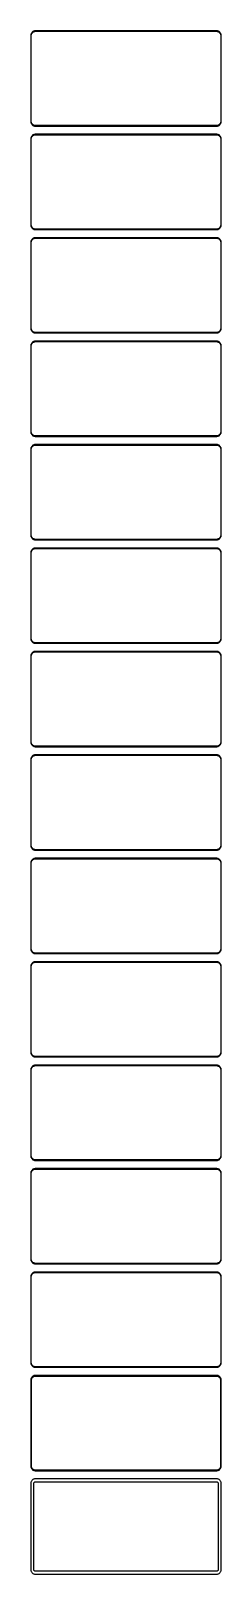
# Model space of a CAD drawing. Header units: metres. Extents: x -105 to 105, y 1658 to 3358.
import ezdxf

# ---------------------------------------------------------------- set-up
doc = ezdxf.new("R2010")
doc.units = ezdxf.units.M

msp = doc.modelspace()

# ---------------------------------------------------------------- linework, layer by layer
for p, q in [((-104.961, 3354.13), (-105, 3353.5)), ((-105, 3353.5), (-105, 3258.5)), ((-104.843, 3354.74), (-104.961, 3354.13)), ((-104.649, 3355.34), (-104.843, 3354.74)), ((-104.382, 3355.91), (-104.649, 3355.34)), ((-104.5, 3353.25), (-104.463, 3353.85)), ((-104.5, 3258.75), (-104.5, 3353.25)), ((-104.463, 3353.85), (-104.351, 3354.43)), ((-104.045, 3356.44), (-104.382, 3355.91)), ((-104.351, 3354.43), (-104.166, 3355)), ((-104.166, 3355), (-103.912, 3355.54)), ((-103.645, 3356.92), (-104.045, 3356.44)), ((-103.912, 3355.54), (-103.593, 3356.04)), ((-103.187, 3357.35), (-103.645, 3356.92)), ((-103.593, 3356.04), (-103.213, 3356.5)), ((-103.213, 3356.5), (-102.778, 3356.91)), ((-102.679, 3357.72), (-103.187, 3357.35)), ((-102.778, 3356.91), (-102.295, 3357.26)), ((-102.129, 3358.02), (-102.679, 3357.72)), ((-102.295, 3357.26), (-101.772, 3357.55)), ((-101.545, 3358.26), (-102.129, 3358.02)), ((-101.772, 3357.55), (-101.218, 3357.77)), ((-100.937, 3358.41), (-101.545, 3358.26)), ((-101.218, 3357.77), (-100.64, 3357.92)), ((-100.314, 3358.49), (-100.937, 3358.41)), ((-100.64, 3357.92), (-100.048, 3357.99)), ((100.314, 3358.49), (-100.314, 3358.49)), ((-100.048, 3357.99), (100.048, 3357.99)), ((100.048, 3357.99), (100.64, 3357.92)), ((100.937, 3358.41), (100.314, 3358.49)), ((100.64, 3357.92), (101.218, 3357.77)), ((101.545, 3358.26), (100.937, 3358.41)), ((101.218, 3357.77), (101.772, 3357.55)), ((102.129, 3358.02), (101.545, 3358.26)), ((101.772, 3357.55), (102.295, 3357.26)), ((102.679, 3357.72), (102.129, 3358.02)), ((102.295, 3357.26), (102.778, 3356.91)), ((103.187, 3357.35), (102.679, 3357.72)), ((102.778, 3356.91), (103.213, 3356.5)), ((103.645, 3356.92), (103.187, 3357.35)), ((103.213, 3356.5), (103.593, 3356.04)), ((103.593, 3356.04), (103.912, 3355.54)), ((104.045, 3356.44), (103.645, 3356.92)), ((103.912, 3355.54), (104.166, 3355)), ((104.382, 3355.91), (104.045, 3356.44)), ((104.166, 3355), (104.351, 3354.43)), ((104.351, 3354.43), (104.463, 3353.85)), ((104.649, 3355.34), (104.382, 3355.91)), ((104.463, 3353.85), (104.5, 3353.25)), ((104.5, 3353.25), (104.5, 3258.75)), ((104.843, 3354.74), (104.649, 3355.34)), ((104.961, 3354.13), (104.843, 3354.74)), ((105, 3353.5), (104.961, 3354.13)), ((105, 3258.5), (105, 3353.5)), ((-105, 3258.5), (-104.961, 3257.87)), ((-104.961, 3257.87), (-104.843, 3257.26)), ((-104.843, 3257.26), (-104.649, 3256.66)), ((-104.649, 3256.66), (-104.382, 3256.09)), ((-104.463, 3258.15), (-104.5, 3258.75)), ((-104.351, 3257.57), (-104.463, 3258.15)), ((-104.382, 3256.09), (-104.045, 3255.56)), ((-104.166, 3257), (-104.351, 3257.57)), ((-103.912, 3256.46), (-104.166, 3257)), ((-104.045, 3255.56), (-103.645, 3255.08)), ((-103.593, 3255.96), (-103.912, 3256.46)), ((-103.645, 3255.08), (-103.187, 3254.65)), ((-103.213, 3255.5), (-103.593, 3255.96)), ((-102.778, 3255.09), (-103.213, 3255.5)), ((-103.187, 3254.65), (-102.679, 3254.28)), ((-102.295, 3254.74), (-102.778, 3255.09)), ((-102.679, 3254.28), (-102.129, 3253.98)), ((-101.772, 3254.45), (-102.295, 3254.74)), ((-102.129, 3253.98), (-101.545, 3253.74)), ((-101.218, 3254.23), (-101.772, 3254.45)), ((-101.545, 3253.74), (-100.937, 3253.59)), ((-100.64, 3254.08), (-101.218, 3254.23)), ((-100.937, 3253.59), (-100.314, 3253.51)), ((-100.048, 3254.01), (-100.64, 3254.08)), ((-100.314, 3253.51), (100.314, 3253.51)), ((100.048, 3254.01), (-100.048, 3254.01)), ((100.64, 3254.08), (100.048, 3254.01)), ((100.314, 3253.51), (100.937, 3253.59)), ((101.218, 3254.23), (100.64, 3254.08)), ((100.937, 3253.59), (101.545, 3253.74)), ((101.772, 3254.45), (101.218, 3254.23)), ((101.545, 3253.74), (102.129, 3253.98)), ((102.295, 3254.74), (101.772, 3254.45)), ((102.129, 3253.98), (102.679, 3254.28)), ((102.778, 3255.09), (102.295, 3254.74)), ((102.679, 3254.28), (103.187, 3254.65)), ((103.213, 3255.5), (102.778, 3255.09)), ((103.187, 3254.65), (103.645, 3255.08)), ((103.593, 3255.96), (103.213, 3255.5)), ((103.912, 3256.46), (103.593, 3255.96)), ((103.645, 3255.08), (104.045, 3255.56)), ((104.166, 3257), (103.912, 3256.46)), ((104.045, 3255.56), (104.382, 3256.09)), ((104.351, 3257.57), (104.166, 3257)), ((104.463, 3258.15), (104.351, 3257.57)), ((104.382, 3256.09), (104.649, 3256.66)), ((104.5, 3258.75), (104.463, 3258.15)), ((104.649, 3256.66), (104.843, 3257.26)), ((104.843, 3257.26), (104.961, 3257.87)), ((104.961, 3257.87), (105, 3258.5)), ((-104.961, 3240.13), (-105, 3239.5)), ((-105, 3239.5), (-105, 3144.5)), ((-104.843, 3240.74), (-104.961, 3240.13)), ((-104.649, 3241.34), (-104.843, 3240.74)), ((-104.382, 3241.91), (-104.649, 3241.34)), ((-104.5, 3239.25), (-104.463, 3239.85)), ((-104.5, 3144.75), (-104.5, 3239.25)), ((-104.463, 3239.85), (-104.351, 3240.43)), ((-104.045, 3242.44), (-104.382, 3241.91)), ((-104.351, 3240.43), (-104.166, 3241)), ((-104.166, 3241), (-103.912, 3241.54)), ((-103.645, 3242.92), (-104.045, 3242.44)), ((-103.912, 3241.54), (-103.593, 3242.04)), ((-103.187, 3243.35), (-103.645, 3242.92)), ((-103.593, 3242.04), (-103.213, 3242.5)), ((-103.213, 3242.5), (-102.778, 3242.91)), ((-102.679, 3243.72), (-103.187, 3243.35)), ((-102.778, 3242.91), (-102.295, 3243.26)), ((-102.129, 3244.02), (-102.679, 3243.72)), ((-102.295, 3243.26), (-101.772, 3243.55)), ((-101.545, 3244.26), (-102.129, 3244.02)), ((-101.772, 3243.55), (-101.218, 3243.77)), ((-100.937, 3244.41), (-101.545, 3244.26)), ((-101.218, 3243.77), (-100.64, 3243.92)), ((-100.314, 3244.49), (-100.937, 3244.41)), ((-100.64, 3243.92), (-100.048, 3243.99)), ((100.314, 3244.49), (-100.314, 3244.49)), ((-100.048, 3243.99), (100.048, 3243.99)), ((100.048, 3243.99), (100.64, 3243.92)), ((100.937, 3244.41), (100.314, 3244.49)), ((100.64, 3243.92), (101.218, 3243.77)), ((101.545, 3244.26), (100.937, 3244.41)), ((101.218, 3243.77), (101.772, 3243.55)), ((102.129, 3244.02), (101.545, 3244.26)), ((101.772, 3243.55), (102.295, 3243.26)), ((102.679, 3243.72), (102.129, 3244.02)), ((102.295, 3243.26), (102.778, 3242.91)), ((103.187, 3243.35), (102.679, 3243.72)), ((102.778, 3242.91), (103.213, 3242.5)), ((103.645, 3242.92), (103.187, 3243.35)), ((103.213, 3242.5), (103.593, 3242.04)), ((103.593, 3242.04), (103.912, 3241.54)), ((104.045, 3242.44), (103.645, 3242.92)), ((103.912, 3241.54), (104.166, 3241)), ((104.382, 3241.91), (104.045, 3242.44)), ((104.166, 3241), (104.351, 3240.43)), ((104.351, 3240.43), (104.463, 3239.85)), ((104.649, 3241.34), (104.382, 3241.91)), ((104.463, 3239.85), (104.5, 3239.25)), ((104.5, 3239.25), (104.5, 3144.75)), ((104.843, 3240.74), (104.649, 3241.34)), ((104.961, 3240.13), (104.843, 3240.74)), ((105, 3239.5), (104.961, 3240.13)), ((105, 3144.5), (105, 3239.5)), ((-105, 3144.5), (-104.961, 3143.87)), ((-104.961, 3143.87), (-104.843, 3143.26)), ((-104.843, 3143.26), (-104.649, 3142.66)), ((-104.649, 3142.66), (-104.382, 3142.09)), ((-104.463, 3144.15), (-104.5, 3144.75)), ((-104.351, 3143.57), (-104.463, 3144.15)), ((-104.382, 3142.09), (-104.045, 3141.56)), ((-104.166, 3143), (-104.351, 3143.57)), ((-103.912, 3142.46), (-104.166, 3143)), ((-104.045, 3141.56), (-103.645, 3141.08)), ((-103.593, 3141.96), (-103.912, 3142.46)), ((-103.645, 3141.08), (-103.187, 3140.65)), ((-103.213, 3141.5), (-103.593, 3141.96)), ((-102.778, 3141.09), (-103.213, 3141.5)), ((-103.187, 3140.65), (-102.679, 3140.28)), ((-102.295, 3140.74), (-102.778, 3141.09)), ((-102.679, 3140.28), (-102.129, 3139.98)), ((-102.129, 3130.02), (-102.679, 3129.72)), ((-101.772, 3140.45), (-102.295, 3140.74)), ((-102.129, 3139.98), (-101.545, 3139.74)), ((-101.545, 3130.26), (-102.129, 3130.02)), ((-101.218, 3140.23), (-101.772, 3140.45)), ((-101.545, 3139.74), (-100.937, 3139.59)), ((-100.937, 3130.41), (-101.545, 3130.26)), ((-100.64, 3140.08), (-101.218, 3140.23)), ((-101.218, 3129.77), (-100.64, 3129.92)), ((-100.937, 3139.59), (-100.314, 3139.51)), ((-100.314, 3130.49), (-100.937, 3130.41)), ((-100.048, 3140.01), (-100.64, 3140.08)), ((-100.64, 3129.92), (-100.048, 3129.99)), ((-100.314, 3139.51), (100.314, 3139.51)), ((100.314, 3130.49), (-100.314, 3130.49)), ((100.048, 3140.01), (-100.048, 3140.01)), ((-100.048, 3129.99), (100.048, 3129.99)), ((100.64, 3140.08), (100.048, 3140.01)), ((100.048, 3129.99), (100.64, 3129.92)), ((100.314, 3139.51), (100.937, 3139.59)), ((100.937, 3130.41), (100.314, 3130.49)), ((101.218, 3140.23), (100.64, 3140.08)), ((100.64, 3129.92), (101.218, 3129.77)), ((100.937, 3139.59), (101.545, 3139.74)), ((101.545, 3130.26), (100.937, 3130.41)), ((101.772, 3140.45), (101.218, 3140.23)), ((101.545, 3139.74), (102.129, 3139.98)), ((102.129, 3130.02), (101.545, 3130.26)), ((102.295, 3140.74), (101.772, 3140.45)), ((102.129, 3139.98), (102.679, 3140.28)), ((102.679, 3129.72), (102.129, 3130.02)), ((102.778, 3141.09), (102.295, 3140.74)), ((102.679, 3140.28), (103.187, 3140.65)), ((103.213, 3141.5), (102.778, 3141.09)), ((103.187, 3140.65), (103.645, 3141.08)), ((103.593, 3141.96), (103.213, 3141.5)), ((103.912, 3142.46), (103.593, 3141.96)), ((103.645, 3141.08), (104.045, 3141.56)), ((104.166, 3143), (103.912, 3142.46)), ((104.045, 3141.56), (104.382, 3142.09)), ((104.351, 3143.57), (104.166, 3143)), ((104.463, 3144.15), (104.351, 3143.57)), ((104.382, 3142.09), (104.649, 3142.66)), ((104.5, 3144.75), (104.463, 3144.15)), ((104.649, 3142.66), (104.843, 3143.26)), ((104.843, 3143.26), (104.961, 3143.87)), ((104.961, 3143.87), (105, 3144.5)), ((-104.961, 3126.13), (-105, 3125.5)), ((-105, 3125.5), (-105, 3030.5)), ((-104.843, 3126.74), (-104.961, 3126.13)), ((-104.649, 3127.34), (-104.843, 3126.74)), ((-104.382, 3127.91), (-104.649, 3127.34)), ((-104.5, 3125.25), (-104.463, 3125.85)), ((-104.5, 3030.75), (-104.5, 3125.25)), ((-104.463, 3125.85), (-104.351, 3126.43)), ((-104.045, 3128.44), (-104.382, 3127.91)), ((-104.351, 3126.43), (-104.166, 3127)), ((-104.166, 3127), (-103.912, 3127.54)), ((-103.645, 3128.92), (-104.045, 3128.44)), ((-103.912, 3127.54), (-103.593, 3128.04)), ((-103.187, 3129.35), (-103.645, 3128.92)), ((-103.593, 3128.04), (-103.213, 3128.5)), ((-103.213, 3128.5), (-102.778, 3128.91)), ((-102.679, 3129.72), (-103.187, 3129.35)), ((-102.778, 3128.91), (-102.295, 3129.26)), ((-102.295, 3129.26), (-101.772, 3129.55)), ((-101.772, 3129.55), (-101.218, 3129.77)), ((101.218, 3129.77), (101.772, 3129.55)), ((101.772, 3129.55), (102.295, 3129.26)), ((102.295, 3129.26), (102.778, 3128.91)), ((103.187, 3129.35), (102.679, 3129.72)), ((102.778, 3128.91), (103.213, 3128.5)), ((103.645, 3128.92), (103.187, 3129.35)), ((103.213, 3128.5), (103.593, 3128.04)), ((103.593, 3128.04), (103.912, 3127.54)), ((104.045, 3128.44), (103.645, 3128.92)), ((103.912, 3127.54), (104.166, 3127)), ((104.382, 3127.91), (104.045, 3128.44)), ((104.166, 3127), (104.351, 3126.43)), ((104.351, 3126.43), (104.463, 3125.85)), ((104.649, 3127.34), (104.382, 3127.91)), ((104.463, 3125.85), (104.5, 3125.25)), ((104.5, 3125.25), (104.5, 3030.75)), ((104.843, 3126.74), (104.649, 3127.34)), ((104.961, 3126.13), (104.843, 3126.74)), ((105, 3125.5), (104.961, 3126.13)), ((105, 3030.5), (105, 3125.5)), ((-105, 3030.5), (-104.961, 3029.87)), ((-104.961, 3029.87), (-104.843, 3029.26)), ((-104.843, 3029.26), (-104.649, 3028.66)), ((-104.649, 3028.66), (-104.382, 3028.09)), ((-104.463, 3030.15), (-104.5, 3030.75)), ((-104.351, 3029.57), (-104.463, 3030.15)), ((-104.382, 3028.09), (-104.045, 3027.56)), ((-104.166, 3029), (-104.351, 3029.57)), ((-103.912, 3028.46), (-104.166, 3029)), ((-103.593, 3027.96), (-103.912, 3028.46)), ((-103.213, 3027.5), (-103.593, 3027.96)), ((103.593, 3027.96), (103.213, 3027.5)), ((103.912, 3028.46), (103.593, 3027.96)), ((104.166, 3029), (103.912, 3028.46)), ((104.045, 3027.56), (104.382, 3028.09)), ((104.351, 3029.57), (104.166, 3029)), ((104.463, 3030.15), (104.351, 3029.57)), ((104.382, 3028.09), (104.649, 3028.66)), ((104.5, 3030.75), (104.463, 3030.15)), ((104.649, 3028.66), (104.843, 3029.26)), ((104.843, 3029.26), (104.961, 3029.87)), ((104.961, 3029.87), (105, 3030.5)), ((-104.961, 3012.13), (-105, 3011.5)), ((-105, 3011.5), (-105, 2916.5)), ((-104.843, 3012.74), (-104.961, 3012.13)), ((-104.649, 3013.34), (-104.843, 3012.74)), ((-104.382, 3013.91), (-104.649, 3013.34)), ((-104.5, 3011.25), (-104.463, 3011.85)), ((-104.5, 2916.75), (-104.5, 3011.25)), ((-104.463, 3011.85), (-104.351, 3012.43)), ((-104.045, 3014.44), (-104.382, 3013.91)), ((-104.351, 3012.43), (-104.166, 3013)), ((-104.166, 3013), (-103.912, 3013.54)), ((-104.045, 3027.56), (-103.645, 3027.08)), ((-103.645, 3014.92), (-104.045, 3014.44)), ((-103.912, 3013.54), (-103.593, 3014.04)), ((-103.645, 3027.08), (-103.187, 3026.65)), ((-103.187, 3015.35), (-103.645, 3014.92)), ((-103.593, 3014.04), (-103.213, 3014.5)), ((-102.778, 3027.09), (-103.213, 3027.5)), ((-103.213, 3014.5), (-102.778, 3014.91)), ((-103.187, 3026.65), (-102.679, 3026.28)), ((-102.679, 3015.72), (-103.187, 3015.35)), ((-102.295, 3026.74), (-102.778, 3027.09)), ((-102.778, 3014.91), (-102.295, 3015.26)), ((-102.679, 3026.28), (-102.129, 3025.98)), ((-102.129, 3016.02), (-102.679, 3015.72)), ((-101.772, 3026.45), (-102.295, 3026.74)), ((-102.295, 3015.26), (-101.772, 3015.55)), ((-102.129, 3025.98), (-101.545, 3025.74)), ((-101.545, 3016.26), (-102.129, 3016.02)), ((-101.218, 3026.23), (-101.772, 3026.45)), ((-101.772, 3015.55), (-101.218, 3015.77)), ((-101.545, 3025.74), (-100.937, 3025.59)), ((-100.937, 3016.41), (-101.545, 3016.26)), ((-100.64, 3026.08), (-101.218, 3026.23)), ((-101.218, 3015.77), (-100.64, 3015.92)), ((-100.937, 3025.59), (-100.314, 3025.51)), ((-100.314, 3016.49), (-100.937, 3016.41)), ((-100.048, 3026.01), (-100.64, 3026.08)), ((-100.64, 3015.92), (-100.048, 3015.99)), ((-100.314, 3025.51), (100.314, 3025.51)), ((100.314, 3016.49), (-100.314, 3016.49)), ((100.048, 3026.01), (-100.048, 3026.01)), ((-100.048, 3015.99), (100.048, 3015.99)), ((100.64, 3026.08), (100.048, 3026.01)), ((100.048, 3015.99), (100.64, 3015.92)), ((100.314, 3025.51), (100.937, 3025.59)), ((100.937, 3016.41), (100.314, 3016.49)), ((101.218, 3026.23), (100.64, 3026.08)), ((100.64, 3015.92), (101.218, 3015.77)), ((100.937, 3025.59), (101.545, 3025.74)), ((101.545, 3016.26), (100.937, 3016.41)), ((101.772, 3026.45), (101.218, 3026.23)), ((101.218, 3015.77), (101.772, 3015.55)), ((101.545, 3025.74), (102.129, 3025.98)), ((102.129, 3016.02), (101.545, 3016.26)), ((102.295, 3026.74), (101.772, 3026.45)), ((101.772, 3015.55), (102.295, 3015.26)), ((102.129, 3025.98), (102.679, 3026.28)), ((102.679, 3015.72), (102.129, 3016.02)), ((102.778, 3027.09), (102.295, 3026.74)), ((102.295, 3015.26), (102.778, 3014.91)), ((102.679, 3026.28), (103.187, 3026.65)), ((103.187, 3015.35), (102.679, 3015.72)), ((103.213, 3027.5), (102.778, 3027.09)), ((102.778, 3014.91), (103.213, 3014.5)), ((103.187, 3026.65), (103.645, 3027.08)), ((103.645, 3014.92), (103.187, 3015.35)), ((103.213, 3014.5), (103.593, 3014.04)), ((103.593, 3014.04), (103.912, 3013.54)), ((103.645, 3027.08), (104.045, 3027.56)), ((104.045, 3014.44), (103.645, 3014.92)), ((103.912, 3013.54), (104.166, 3013)), ((104.382, 3013.91), (104.045, 3014.44)), ((104.166, 3013), (104.351, 3012.43)), ((104.351, 3012.43), (104.463, 3011.85)), ((104.649, 3013.34), (104.382, 3013.91)), ((104.463, 3011.85), (104.5, 3011.25)), ((104.5, 3011.25), (104.5, 2916.75)), ((104.843, 3012.74), (104.649, 3013.34)), ((104.961, 3012.13), (104.843, 3012.74)), ((105, 3011.5), (104.961, 3012.13)), ((105, 2916.5), (105, 3011.5)), ((-105, 2916.5), (-104.961, 2915.87)), ((-104.961, 2915.87), (-104.843, 2915.26)), ((-104.843, 2915.26), (-104.649, 2914.66)), ((-104.649, 2914.66), (-104.382, 2914.09)), ((-104.463, 2916.15), (-104.5, 2916.75)), ((-104.351, 2915.57), (-104.463, 2916.15)), ((-104.382, 2914.09), (-104.045, 2913.56)), ((-104.166, 2915), (-104.351, 2915.57)), ((-103.912, 2914.46), (-104.166, 2915)), ((-104.045, 2913.56), (-103.645, 2913.08)), ((-103.593, 2913.96), (-103.912, 2914.46)), ((-103.645, 2913.08), (-103.187, 2912.65)), ((-103.213, 2913.5), (-103.593, 2913.96)), ((-102.778, 2913.09), (-103.213, 2913.5)), ((-103.187, 2912.65), (-102.679, 2912.28)), ((-102.295, 2912.74), (-102.778, 2913.09)), ((-102.679, 2912.28), (-102.129, 2911.98)), ((-101.772, 2912.45), (-102.295, 2912.74)), ((-102.129, 2911.98), (-101.545, 2911.74)), ((-101.218, 2912.23), (-101.772, 2912.45)), ((-101.545, 2911.74), (-100.937, 2911.59)), ((-100.64, 2912.08), (-101.218, 2912.23)), ((-100.937, 2911.59), (-100.314, 2911.51)), ((-100.048, 2912.01), (-100.64, 2912.08)), ((-100.314, 2911.51), (100.314, 2911.51)), ((100.048, 2912.01), (-100.048, 2912.01)), ((100.64, 2912.08), (100.048, 2912.01)), ((100.314, 2911.51), (100.937, 2911.59)), ((101.218, 2912.23), (100.64, 2912.08)), ((100.937, 2911.59), (101.545, 2911.74)), ((101.772, 2912.45), (101.218, 2912.23)), ((101.545, 2911.74), (102.129, 2911.98)), ((102.295, 2912.74), (101.772, 2912.45)), ((102.129, 2911.98), (102.679, 2912.28)), ((102.778, 2913.09), (102.295, 2912.74)), ((102.679, 2912.28), (103.187, 2912.65)), ((103.213, 2913.5), (102.778, 2913.09)), ((103.187, 2912.65), (103.645, 2913.08)), ((103.593, 2913.96), (103.213, 2913.5)), ((103.912, 2914.46), (103.593, 2913.96)), ((103.645, 2913.08), (104.045, 2913.56)), ((104.166, 2915), (103.912, 2914.46)), ((104.045, 2913.56), (104.382, 2914.09)), ((104.351, 2915.57), (104.166, 2915)), ((104.463, 2916.15), (104.351, 2915.57)), ((104.382, 2914.09), (104.649, 2914.66)), ((104.5, 2916.75), (104.463, 2916.15)), ((104.649, 2914.66), (104.843, 2915.26)), ((104.843, 2915.26), (104.961, 2915.87)), ((104.961, 2915.87), (105, 2916.5)), ((-104.961, 2898.13), (-105, 2897.5)), ((-105, 2897.5), (-105, 2802.5)), ((-104.843, 2898.74), (-104.961, 2898.13)), ((-104.649, 2899.34), (-104.843, 2898.74)), ((-104.382, 2899.91), (-104.649, 2899.34)), ((-104.5, 2897.25), (-104.463, 2897.85)), ((-104.5, 2802.75), (-104.5, 2897.25)), ((-104.463, 2897.85), (-104.351, 2898.43)), ((-104.045, 2900.44), (-104.382, 2899.91)), ((-104.351, 2898.43), (-104.166, 2899)), ((-104.166, 2899), (-103.912, 2899.54)), ((-103.645, 2900.92), (-104.045, 2900.44)), ((-103.912, 2899.54), (-103.593, 2900.04)), ((-103.187, 2901.35), (-103.645, 2900.92)), ((-103.593, 2900.04), (-103.213, 2900.5)), ((-103.213, 2900.5), (-102.778, 2900.91)), ((-102.679, 2901.72), (-103.187, 2901.35)), ((-102.778, 2900.91), (-102.295, 2901.26)), ((-102.129, 2902.02), (-102.679, 2901.72)), ((-102.295, 2901.26), (-101.772, 2901.55)), ((-101.545, 2902.26), (-102.129, 2902.02)), ((-101.772, 2901.55), (-101.218, 2901.77)), ((-100.937, 2902.41), (-101.545, 2902.26)), ((-101.218, 2901.77), (-100.64, 2901.92)), ((-100.314, 2902.49), (-100.937, 2902.41)), ((-100.64, 2901.92), (-100.048, 2901.99)), ((100.314, 2902.49), (-100.314, 2902.49)), ((-100.048, 2901.99), (100.048, 2901.99)), ((100.048, 2901.99), (100.64, 2901.92)), ((100.937, 2902.41), (100.314, 2902.49)), ((100.64, 2901.92), (101.218, 2901.77)), ((101.545, 2902.26), (100.937, 2902.41)), ((101.218, 2901.77), (101.772, 2901.55)), ((102.129, 2902.02), (101.545, 2902.26)), ((101.772, 2901.55), (102.295, 2901.26)), ((102.679, 2901.72), (102.129, 2902.02)), ((102.295, 2901.26), (102.778, 2900.91)), ((103.187, 2901.35), (102.679, 2901.72)), ((102.778, 2900.91), (103.213, 2900.5)), ((103.645, 2900.92), (103.187, 2901.35)), ((103.213, 2900.5), (103.593, 2900.04)), ((103.593, 2900.04), (103.912, 2899.54)), ((104.045, 2900.44), (103.645, 2900.92)), ((103.912, 2899.54), (104.166, 2899)), ((104.382, 2899.91), (104.045, 2900.44)), ((104.166, 2899), (104.351, 2898.43)), ((104.351, 2898.43), (104.463, 2897.85)), ((104.649, 2899.34), (104.382, 2899.91)), ((104.463, 2897.85), (104.5, 2897.25)), ((104.5, 2897.25), (104.5, 2802.75)), ((104.843, 2898.74), (104.649, 2899.34)), ((104.961, 2898.13), (104.843, 2898.74)), ((105, 2897.5), (104.961, 2898.13)), ((105, 2802.5), (105, 2897.5)), ((-105, 2802.5), (-104.961, 2801.87)), ((-104.961, 2801.87), (-104.843, 2801.26)), ((-104.843, 2801.26), (-104.649, 2800.66)), ((-104.649, 2800.66), (-104.382, 2800.09)), ((-104.463, 2802.15), (-104.5, 2802.75)), ((-104.351, 2801.57), (-104.463, 2802.15)), ((-104.382, 2800.09), (-104.045, 2799.56)), ((-104.166, 2801), (-104.351, 2801.57)), ((-103.912, 2800.46), (-104.166, 2801)), ((-104.045, 2799.56), (-103.645, 2799.08)), ((-103.593, 2799.96), (-103.912, 2800.46)), ((-103.645, 2799.08), (-103.187, 2798.65)), ((-103.213, 2799.5), (-103.593, 2799.96)), ((-102.778, 2799.09), (-103.213, 2799.5)), ((-103.187, 2798.65), (-102.679, 2798.28)), ((-102.295, 2798.74), (-102.778, 2799.09)), ((-102.679, 2798.28), (-102.129, 2797.98)), ((-101.772, 2798.45), (-102.295, 2798.74)), ((-102.129, 2797.98), (-101.545, 2797.74)), ((-101.218, 2798.23), (-101.772, 2798.45)), ((-101.545, 2797.74), (-100.937, 2797.59)), ((-100.64, 2798.08), (-101.218, 2798.23)), ((-100.937, 2797.59), (-100.314, 2797.51)), ((-100.048, 2798.01), (-100.64, 2798.08)), ((-100.314, 2797.51), (100.314, 2797.51)), ((100.048, 2798.01), (-100.048, 2798.01)), ((100.64, 2798.08), (100.048, 2798.01)), ((100.314, 2797.51), (100.937, 2797.59)), ((101.218, 2798.23), (100.64, 2798.08)), ((100.937, 2797.59), (101.545, 2797.74)), ((101.772, 2798.45), (101.218, 2798.23)), ((101.545, 2797.74), (102.129, 2797.98)), ((102.295, 2798.74), (101.772, 2798.45)), ((102.129, 2797.98), (102.679, 2798.28)), ((102.778, 2799.09), (102.295, 2798.74)), ((102.679, 2798.28), (103.187, 2798.65)), ((103.213, 2799.5), (102.778, 2799.09)), ((103.187, 2798.65), (103.645, 2799.08)), ((103.593, 2799.96), (103.213, 2799.5)), ((103.912, 2800.46), (103.593, 2799.96)), ((103.645, 2799.08), (104.045, 2799.56)), ((104.166, 2801), (103.912, 2800.46)), ((104.045, 2799.56), (104.382, 2800.09)), ((104.351, 2801.57), (104.166, 2801)), ((104.463, 2802.15), (104.351, 2801.57)), ((104.382, 2800.09), (104.649, 2800.66)), ((104.5, 2802.75), (104.463, 2802.15)), ((104.649, 2800.66), (104.843, 2801.26)), ((104.843, 2801.26), (104.961, 2801.87)), ((104.961, 2801.87), (105, 2802.5)), ((-104.961, 2784.13), (-105, 2783.5)), ((-105, 2783.5), (-105, 2688.5)), ((-104.843, 2784.74), (-104.961, 2784.13)), ((-104.649, 2785.34), (-104.843, 2784.74)), ((-104.382, 2785.91), (-104.649, 2785.34)), ((-104.5, 2783.25), (-104.463, 2783.85)), ((-104.5, 2688.75), (-104.5, 2783.25)), ((-104.463, 2783.85), (-104.351, 2784.43)), ((-104.045, 2786.44), (-104.382, 2785.91)), ((-104.351, 2784.43), (-104.166, 2785)), ((-104.166, 2785), (-103.912, 2785.54)), ((-103.645, 2786.92), (-104.045, 2786.44)), ((-103.912, 2785.54), (-103.593, 2786.04)), ((-103.187, 2787.35), (-103.645, 2786.92)), ((-103.593, 2786.04), (-103.213, 2786.5)), ((-103.213, 2786.5), (-102.778, 2786.91)), ((-102.679, 2787.72), (-103.187, 2787.35)), ((-102.778, 2786.91), (-102.295, 2787.26)), ((-102.129, 2788.02), (-102.679, 2787.72)), ((-102.295, 2787.26), (-101.772, 2787.55)), ((-101.545, 2788.26), (-102.129, 2788.02)), ((-101.772, 2787.55), (-101.218, 2787.77)), ((-100.937, 2788.41), (-101.545, 2788.26)), ((-101.218, 2787.77), (-100.64, 2787.92)), ((-100.314, 2788.49), (-100.937, 2788.41)), ((-100.64, 2787.92), (-100.048, 2787.99)), ((100.314, 2788.49), (-100.314, 2788.49)), ((-100.048, 2787.99), (100.048, 2787.99)), ((100.048, 2787.99), (100.64, 2787.92)), ((100.937, 2788.41), (100.314, 2788.49)), ((100.64, 2787.92), (101.218, 2787.77)), ((101.545, 2788.26), (100.937, 2788.41)), ((101.218, 2787.77), (101.772, 2787.55)), ((102.129, 2788.02), (101.545, 2788.26)), ((101.772, 2787.55), (102.295, 2787.26)), ((102.679, 2787.72), (102.129, 2788.02)), ((102.295, 2787.26), (102.778, 2786.91)), ((103.187, 2787.35), (102.679, 2787.72)), ((102.778, 2786.91), (103.213, 2786.5)), ((103.645, 2786.92), (103.187, 2787.35)), ((103.213, 2786.5), (103.593, 2786.04)), ((103.593, 2786.04), (103.912, 2785.54)), ((104.045, 2786.44), (103.645, 2786.92)), ((103.912, 2785.54), (104.166, 2785)), ((104.382, 2785.91), (104.045, 2786.44)), ((104.166, 2785), (104.351, 2784.43)), ((104.351, 2784.43), (104.463, 2783.85)), ((104.649, 2785.34), (104.382, 2785.91)), ((104.463, 2783.85), (104.5, 2783.25)), ((104.5, 2783.25), (104.5, 2688.75)), ((104.843, 2784.74), (104.649, 2785.34)), ((104.961, 2784.13), (104.843, 2784.74)), ((105, 2783.5), (104.961, 2784.13)), ((105, 2688.5), (105, 2783.5)), ((-105, 2688.5), (-104.961, 2687.87)), ((-104.961, 2687.87), (-104.843, 2687.26)), ((-104.463, 2688.15), (-104.5, 2688.75)), ((-104.351, 2687.57), (-104.463, 2688.15)), ((-104.166, 2687), (-104.351, 2687.57)), ((104.351, 2687.57), (104.166, 2687)), ((104.463, 2688.15), (104.351, 2687.57)), ((104.5, 2688.75), (104.463, 2688.15)), ((104.843, 2687.26), (104.961, 2687.87)), ((104.961, 2687.87), (105, 2688.5)), ((-104.843, 2670.74), (-104.961, 2670.13)), ((-104.843, 2687.26), (-104.649, 2686.66)), ((-104.649, 2671.34), (-104.843, 2670.74)), ((-104.649, 2686.66), (-104.382, 2686.09)), ((-104.382, 2671.91), (-104.649, 2671.34)), ((-104.382, 2686.09), (-104.045, 2685.56)), ((-104.045, 2672.44), (-104.382, 2671.91)), ((-104.351, 2670.43), (-104.166, 2671)), ((-103.912, 2686.46), (-104.166, 2687)), ((-104.166, 2671), (-103.912, 2671.54)), ((-104.045, 2685.56), (-103.645, 2685.08)), ((-103.645, 2672.92), (-104.045, 2672.44)), ((-103.593, 2685.96), (-103.912, 2686.46)), ((-103.912, 2671.54), (-103.593, 2672.04)), ((-103.645, 2685.08), (-103.187, 2684.65)), ((-103.187, 2673.35), (-103.645, 2672.92)), ((-103.213, 2685.5), (-103.593, 2685.96)), ((-103.593, 2672.04), (-103.213, 2672.5)), ((-102.778, 2685.09), (-103.213, 2685.5)), ((-103.213, 2672.5), (-102.778, 2672.91)), ((-103.187, 2684.65), (-102.679, 2684.28)), ((-102.679, 2673.72), (-103.187, 2673.35)), ((-102.295, 2684.74), (-102.778, 2685.09)), ((-102.778, 2672.91), (-102.295, 2673.26)), ((-102.679, 2684.28), (-102.129, 2683.98)), ((-102.129, 2674.02), (-102.679, 2673.72)), ((-101.772, 2684.45), (-102.295, 2684.74)), ((-102.295, 2673.26), (-101.772, 2673.55)), ((-102.129, 2683.98), (-101.545, 2683.74)), ((-101.545, 2674.26), (-102.129, 2674.02)), ((-101.218, 2684.23), (-101.772, 2684.45)), ((-101.772, 2673.55), (-101.218, 2673.77)), ((-101.545, 2683.74), (-100.937, 2683.59)), ((-100.937, 2674.41), (-101.545, 2674.26)), ((-100.64, 2684.08), (-101.218, 2684.23)), ((-101.218, 2673.77), (-100.64, 2673.92)), ((-100.937, 2683.59), (-100.314, 2683.51)), ((-100.314, 2674.49), (-100.937, 2674.41)), ((-100.048, 2684.01), (-100.64, 2684.08)), ((-100.64, 2673.92), (-100.048, 2673.99)), ((-100.314, 2683.51), (100.314, 2683.51)), ((100.314, 2674.49), (-100.314, 2674.49)), ((100.048, 2684.01), (-100.048, 2684.01)), ((-100.048, 2673.99), (100.048, 2673.99)), ((100.64, 2684.08), (100.048, 2684.01)), ((100.048, 2673.99), (100.64, 2673.92)), ((100.314, 2683.51), (100.937, 2683.59)), ((100.937, 2674.41), (100.314, 2674.49)), ((101.218, 2684.23), (100.64, 2684.08)), ((100.64, 2673.92), (101.218, 2673.77)), ((100.937, 2683.59), (101.545, 2683.74)), ((101.545, 2674.26), (100.937, 2674.41)), ((101.772, 2684.45), (101.218, 2684.23)), ((101.218, 2673.77), (101.772, 2673.55)), ((101.545, 2683.74), (102.129, 2683.98)), ((102.129, 2674.02), (101.545, 2674.26)), ((102.295, 2684.74), (101.772, 2684.45)), ((101.772, 2673.55), (102.295, 2673.26)), ((102.129, 2683.98), (102.679, 2684.28)), ((102.679, 2673.72), (102.129, 2674.02)), ((102.778, 2685.09), (102.295, 2684.74)), ((102.295, 2673.26), (102.778, 2672.91)), ((102.679, 2684.28), (103.187, 2684.65)), ((103.187, 2673.35), (102.679, 2673.72)), ((103.213, 2685.5), (102.778, 2685.09)), ((102.778, 2672.91), (103.213, 2672.5)), ((103.187, 2684.65), (103.645, 2685.08)), ((103.645, 2672.92), (103.187, 2673.35)), ((103.593, 2685.96), (103.213, 2685.5)), ((103.213, 2672.5), (103.593, 2672.04)), ((103.912, 2686.46), (103.593, 2685.96)), ((103.593, 2672.04), (103.912, 2671.54)), ((103.645, 2685.08), (104.045, 2685.56)), ((104.045, 2672.44), (103.645, 2672.92)), ((104.166, 2687), (103.912, 2686.46)), ((103.912, 2671.54), (104.166, 2671)), ((104.045, 2685.56), (104.382, 2686.09)), ((104.382, 2671.91), (104.045, 2672.44)), ((104.166, 2671), (104.351, 2670.43)), ((104.382, 2686.09), (104.649, 2686.66)), ((104.649, 2671.34), (104.382, 2671.91)), ((104.649, 2686.66), (104.843, 2687.26)), ((104.843, 2670.74), (104.649, 2671.34)), ((104.961, 2670.13), (104.843, 2670.74)), ((-104.961, 2670.13), (-105, 2669.5)), ((-105, 2669.5), (-105, 2574.5)), ((-104.5, 2669.25), (-104.463, 2669.85)), ((-104.5, 2574.75), (-104.5, 2669.25)), ((-104.463, 2669.85), (-104.351, 2670.43)), ((104.351, 2670.43), (104.463, 2669.85)), ((104.463, 2669.85), (104.5, 2669.25)), ((104.5, 2669.25), (104.5, 2574.75)), ((105, 2669.5), (104.961, 2670.13)), ((105, 2574.5), (105, 2669.5)), ((-105, 2574.5), (-104.961, 2573.87)), ((-104.961, 2573.87), (-104.843, 2573.26)), ((-104.843, 2573.26), (-104.649, 2572.66)), ((-104.649, 2572.66), (-104.382, 2572.09)), ((-104.463, 2574.15), (-104.5, 2574.75)), ((-104.351, 2573.57), (-104.463, 2574.15)), ((-104.382, 2572.09), (-104.045, 2571.56)), ((-104.166, 2573), (-104.351, 2573.57)), ((-103.912, 2572.46), (-104.166, 2573)), ((-104.045, 2571.56), (-103.645, 2571.08)), ((-103.593, 2571.96), (-103.912, 2572.46)), ((-103.645, 2571.08), (-103.187, 2570.65)), ((-103.213, 2571.5), (-103.593, 2571.96)), ((-102.778, 2571.09), (-103.213, 2571.5)), ((-103.187, 2570.65), (-102.679, 2570.28)), ((-102.295, 2570.74), (-102.778, 2571.09)), ((-102.679, 2570.28), (-102.129, 2569.98)), ((-101.772, 2570.45), (-102.295, 2570.74)), ((-102.129, 2569.98), (-101.545, 2569.74)), ((-101.218, 2570.23), (-101.772, 2570.45)), ((-101.545, 2569.74), (-100.937, 2569.59)), ((-100.64, 2570.08), (-101.218, 2570.23)), ((-100.937, 2569.59), (-100.314, 2569.51)), ((-100.048, 2570.01), (-100.64, 2570.08)), ((-100.314, 2569.51), (100.314, 2569.51)), ((100.048, 2570.01), (-100.048, 2570.01)), ((100.64, 2570.08), (100.048, 2570.01)), ((100.314, 2569.51), (100.937, 2569.59)), ((101.218, 2570.23), (100.64, 2570.08)), ((100.937, 2569.59), (101.545, 2569.74)), ((101.772, 2570.45), (101.218, 2570.23)), ((101.545, 2569.74), (102.129, 2569.98)), ((102.295, 2570.74), (101.772, 2570.45)), ((102.129, 2569.98), (102.679, 2570.28)), ((102.778, 2571.09), (102.295, 2570.74)), ((102.679, 2570.28), (103.187, 2570.65)), ((103.213, 2571.5), (102.778, 2571.09)), ((103.187, 2570.65), (103.645, 2571.08)), ((103.593, 2571.96), (103.213, 2571.5)), ((103.912, 2572.46), (103.593, 2571.96)), ((103.645, 2571.08), (104.045, 2571.56)), ((104.166, 2573), (103.912, 2572.46)), ((104.045, 2571.56), (104.382, 2572.09)), ((104.351, 2573.57), (104.166, 2573)), ((104.463, 2574.15), (104.351, 2573.57)), ((104.382, 2572.09), (104.649, 2572.66)), ((104.5, 2574.75), (104.463, 2574.15)), ((104.649, 2572.66), (104.843, 2573.26)), ((104.843, 2573.26), (104.961, 2573.87)), ((104.961, 2573.87), (105, 2574.5)), ((-104.961, 2556.13), (-105, 2555.5)), ((-105, 2555.5), (-105, 2460.5)), ((-104.843, 2556.74), (-104.961, 2556.13)), ((-104.649, 2557.34), (-104.843, 2556.74)), ((-104.382, 2557.91), (-104.649, 2557.34)), ((-104.5, 2555.25), (-104.463, 2555.85)), ((-104.5, 2460.75), (-104.5, 2555.25)), ((-104.463, 2555.85), (-104.351, 2556.43)), ((-104.045, 2558.44), (-104.382, 2557.91)), ((-104.351, 2556.43), (-104.166, 2557)), ((-104.166, 2557), (-103.912, 2557.54)), ((-103.645, 2558.92), (-104.045, 2558.44)), ((-103.912, 2557.54), (-103.593, 2558.04)), ((-103.187, 2559.35), (-103.645, 2558.92)), ((-103.593, 2558.04), (-103.213, 2558.5)), ((-103.213, 2558.5), (-102.778, 2558.91)), ((-102.679, 2559.72), (-103.187, 2559.35)), ((-102.778, 2558.91), (-102.295, 2559.26)), ((-102.129, 2560.02), (-102.679, 2559.72)), ((-102.295, 2559.26), (-101.772, 2559.55)), ((-101.545, 2560.26), (-102.129, 2560.02)), ((-101.772, 2559.55), (-101.218, 2559.77)), ((-100.937, 2560.41), (-101.545, 2560.26)), ((-101.218, 2559.77), (-100.64, 2559.92)), ((-100.314, 2560.49), (-100.937, 2560.41)), ((-100.64, 2559.92), (-100.048, 2559.99)), ((100.314, 2560.49), (-100.314, 2560.49)), ((-100.048, 2559.99), (100.048, 2559.99)), ((100.048, 2559.99), (100.64, 2559.92)), ((100.937, 2560.41), (100.314, 2560.49)), ((100.64, 2559.92), (101.218, 2559.77)), ((101.545, 2560.26), (100.937, 2560.41)), ((101.218, 2559.77), (101.772, 2559.55)), ((102.129, 2560.02), (101.545, 2560.26)), ((101.772, 2559.55), (102.295, 2559.26)), ((102.679, 2559.72), (102.129, 2560.02)), ((102.295, 2559.26), (102.778, 2558.91)), ((103.187, 2559.35), (102.679, 2559.72)), ((102.778, 2558.91), (103.213, 2558.5)), ((103.645, 2558.92), (103.187, 2559.35)), ((103.213, 2558.5), (103.593, 2558.04)), ((103.593, 2558.04), (103.912, 2557.54)), ((104.045, 2558.44), (103.645, 2558.92)), ((103.912, 2557.54), (104.166, 2557)), ((104.382, 2557.91), (104.045, 2558.44)), ((104.166, 2557), (104.351, 2556.43)), ((104.351, 2556.43), (104.463, 2555.85)), ((104.649, 2557.34), (104.382, 2557.91)), ((104.463, 2555.85), (104.5, 2555.25)), ((104.5, 2555.25), (104.5, 2460.75)), ((104.843, 2556.74), (104.649, 2557.34)), ((104.961, 2556.13), (104.843, 2556.74)), ((105, 2555.5), (104.961, 2556.13)), ((105, 2460.5), (105, 2555.5)), ((-105, 2460.5), (-104.961, 2459.87)), ((-104.961, 2459.87), (-104.843, 2459.26)), ((-104.843, 2459.26), (-104.649, 2458.66)), ((-104.649, 2458.66), (-104.382, 2458.09)), ((-104.463, 2460.15), (-104.5, 2460.75)), ((-104.351, 2459.57), (-104.463, 2460.15)), ((-104.382, 2458.09), (-104.045, 2457.56)), ((-104.166, 2459), (-104.351, 2459.57)), ((-103.912, 2458.46), (-104.166, 2459)), ((-104.045, 2457.56), (-103.645, 2457.08)), ((-103.593, 2457.96), (-103.912, 2458.46)), ((-103.645, 2457.08), (-103.187, 2456.65)), ((-103.213, 2457.5), (-103.593, 2457.96)), ((-102.778, 2457.09), (-103.213, 2457.5)), ((-103.187, 2456.65), (-102.679, 2456.28)), ((-102.295, 2456.74), (-102.778, 2457.09)), ((-102.679, 2456.28), (-102.129, 2455.98)), ((-101.772, 2456.45), (-102.295, 2456.74)), ((-102.129, 2455.98), (-101.545, 2455.74)), ((-101.218, 2456.23), (-101.772, 2456.45)), ((-101.545, 2455.74), (-100.937, 2455.59)), ((-100.64, 2456.08), (-101.218, 2456.23)), ((-100.937, 2455.59), (-100.314, 2455.51)), ((-100.048, 2456.01), (-100.64, 2456.08)), ((-100.314, 2455.51), (100.314, 2455.51)), ((100.048, 2456.01), (-100.048, 2456.01)), ((100.64, 2456.08), (100.048, 2456.01)), ((100.314, 2455.51), (100.937, 2455.59)), ((101.218, 2456.23), (100.64, 2456.08)), ((100.937, 2455.59), (101.545, 2455.74)), ((101.772, 2456.45), (101.218, 2456.23)), ((101.545, 2455.74), (102.129, 2455.98)), ((102.295, 2456.74), (101.772, 2456.45)), ((102.129, 2455.98), (102.679, 2456.28)), ((102.778, 2457.09), (102.295, 2456.74)), ((102.679, 2456.28), (103.187, 2456.65)), ((103.213, 2457.5), (102.778, 2457.09)), ((103.187, 2456.65), (103.645, 2457.08)), ((103.593, 2457.96), (103.213, 2457.5)), ((103.912, 2458.46), (103.593, 2457.96)), ((103.645, 2457.08), (104.045, 2457.56)), ((104.166, 2459), (103.912, 2458.46)), ((104.045, 2457.56), (104.382, 2458.09)), ((104.351, 2459.57), (104.166, 2459)), ((104.463, 2460.15), (104.351, 2459.57)), ((104.382, 2458.09), (104.649, 2458.66)), ((104.5, 2460.75), (104.463, 2460.15)), ((104.649, 2458.66), (104.843, 2459.26)), ((104.843, 2459.26), (104.961, 2459.87)), ((104.961, 2459.87), (105, 2460.5)), ((-104.961, 2442.13), (-105, 2441.5)), ((-105, 2441.5), (-105, 2346.5)), ((-104.843, 2442.74), (-104.961, 2442.13)), ((-104.649, 2443.34), (-104.843, 2442.74)), ((-104.382, 2443.91), (-104.649, 2443.34)), ((-104.5, 2441.25), (-104.463, 2441.85)), ((-104.5, 2346.75), (-104.5, 2441.25)), ((-104.463, 2441.85), (-104.351, 2442.43)), ((-104.045, 2444.44), (-104.382, 2443.91)), ((-104.351, 2442.43), (-104.166, 2443)), ((-104.166, 2443), (-103.912, 2443.54)), ((-103.645, 2444.92), (-104.045, 2444.44)), ((-103.912, 2443.54), (-103.593, 2444.04)), ((-103.187, 2445.35), (-103.645, 2444.92)), ((-103.593, 2444.04), (-103.213, 2444.5)), ((-103.213, 2444.5), (-102.778, 2444.91)), ((-102.679, 2445.72), (-103.187, 2445.35)), ((-102.778, 2444.91), (-102.295, 2445.26)), ((-102.129, 2446.02), (-102.679, 2445.72)), ((-102.295, 2445.26), (-101.772, 2445.55)), ((-101.545, 2446.26), (-102.129, 2446.02)), ((-101.772, 2445.55), (-101.218, 2445.77)), ((-100.937, 2446.41), (-101.545, 2446.26)), ((-101.218, 2445.77), (-100.64, 2445.92)), ((-100.314, 2446.49), (-100.937, 2446.41)), ((-100.64, 2445.92), (-100.048, 2445.99)), ((100.314, 2446.49), (-100.314, 2446.49)), ((-100.048, 2445.99), (100.048, 2445.99)), ((100.048, 2445.99), (100.64, 2445.92)), ((100.937, 2446.41), (100.314, 2446.49)), ((100.64, 2445.92), (101.218, 2445.77)), ((101.545, 2446.26), (100.937, 2446.41)), ((101.218, 2445.77), (101.772, 2445.55)), ((102.129, 2446.02), (101.545, 2446.26)), ((101.772, 2445.55), (102.295, 2445.26)), ((102.679, 2445.72), (102.129, 2446.02)), ((102.295, 2445.26), (102.778, 2444.91)), ((103.187, 2445.35), (102.679, 2445.72)), ((102.778, 2444.91), (103.213, 2444.5)), ((103.645, 2444.92), (103.187, 2445.35)), ((103.213, 2444.5), (103.593, 2444.04)), ((103.593, 2444.04), (103.912, 2443.54)), ((104.045, 2444.44), (103.645, 2444.92)), ((103.912, 2443.54), (104.166, 2443)), ((104.382, 2443.91), (104.045, 2444.44)), ((104.166, 2443), (104.351, 2442.43)), ((104.351, 2442.43), (104.463, 2441.85)), ((104.649, 2443.34), (104.382, 2443.91)), ((104.463, 2441.85), (104.5, 2441.25)), ((104.5, 2441.25), (104.5, 2346.75)), ((104.843, 2442.74), (104.649, 2443.34)), ((104.961, 2442.13), (104.843, 2442.74)), ((105, 2441.5), (104.961, 2442.13)), ((105, 2346.5), (105, 2441.5)), ((-105, 2346.5), (-104.961, 2345.87)), ((-104.961, 2345.87), (-104.843, 2345.26)), ((-104.843, 2345.26), (-104.649, 2344.66)), ((-104.649, 2344.66), (-104.382, 2344.09)), ((-104.463, 2346.15), (-104.5, 2346.75)), ((-104.351, 2345.57), (-104.463, 2346.15)), ((-104.382, 2344.09), (-104.045, 2343.56)), ((-104.045, 2330.44), (-104.382, 2329.91)), ((-104.166, 2345), (-104.351, 2345.57)), ((-103.912, 2344.46), (-104.166, 2345)), ((-104.045, 2343.56), (-103.645, 2343.08)), ((-103.645, 2330.92), (-104.045, 2330.44)), ((-103.593, 2343.96), (-103.912, 2344.46)), ((-103.645, 2343.08), (-103.187, 2342.65)), ((-103.187, 2331.35), (-103.645, 2330.92)), ((-103.213, 2343.5), (-103.593, 2343.96)), ((-103.593, 2330.04), (-103.213, 2330.5)), ((-102.778, 2343.09), (-103.213, 2343.5)), ((-103.213, 2330.5), (-102.778, 2330.91)), ((-103.187, 2342.65), (-102.679, 2342.28)), ((-102.679, 2331.72), (-103.187, 2331.35)), ((-102.295, 2342.74), (-102.778, 2343.09)), ((-102.778, 2330.91), (-102.295, 2331.26)), ((-102.679, 2342.28), (-102.129, 2341.98)), ((-102.129, 2332.02), (-102.679, 2331.72)), ((-101.772, 2342.45), (-102.295, 2342.74)), ((-102.295, 2331.26), (-101.772, 2331.55)), ((-102.129, 2341.98), (-101.545, 2341.74)), ((-101.545, 2332.26), (-102.129, 2332.02)), ((-101.218, 2342.23), (-101.772, 2342.45)), ((-101.772, 2331.55), (-101.218, 2331.77)), ((-101.545, 2341.74), (-100.937, 2341.59)), ((-100.937, 2332.41), (-101.545, 2332.26)), ((-100.64, 2342.08), (-101.218, 2342.23)), ((-101.218, 2331.77), (-100.64, 2331.92)), ((-100.937, 2341.59), (-100.314, 2341.51)), ((-100.314, 2332.49), (-100.937, 2332.41)), ((-100.048, 2342.01), (-100.64, 2342.08)), ((-100.64, 2331.92), (-100.048, 2331.99)), ((-100.314, 2341.51), (100.314, 2341.51)), ((100.314, 2332.49), (-100.314, 2332.49)), ((100.048, 2342.01), (-100.048, 2342.01)), ((-100.048, 2331.99), (100.048, 2331.99)), ((100.64, 2342.08), (100.048, 2342.01)), ((100.048, 2331.99), (100.64, 2331.92)), ((100.314, 2341.51), (100.937, 2341.59)), ((100.937, 2332.41), (100.314, 2332.49)), ((101.218, 2342.23), (100.64, 2342.08)), ((100.64, 2331.92), (101.218, 2331.77)), ((100.937, 2341.59), (101.545, 2341.74)), ((101.545, 2332.26), (100.937, 2332.41)), ((101.772, 2342.45), (101.218, 2342.23)), ((101.218, 2331.77), (101.772, 2331.55)), ((101.545, 2341.74), (102.129, 2341.98)), ((102.129, 2332.02), (101.545, 2332.26)), ((102.295, 2342.74), (101.772, 2342.45)), ((101.772, 2331.55), (102.295, 2331.26)), ((102.129, 2341.98), (102.679, 2342.28)), ((102.679, 2331.72), (102.129, 2332.02)), ((102.778, 2343.09), (102.295, 2342.74)), ((102.295, 2331.26), (102.778, 2330.91)), ((102.679, 2342.28), (103.187, 2342.65)), ((103.187, 2331.35), (102.679, 2331.72)), ((103.213, 2343.5), (102.778, 2343.09)), ((102.778, 2330.91), (103.213, 2330.5)), ((103.187, 2342.65), (103.645, 2343.08)), ((103.645, 2330.92), (103.187, 2331.35)), ((103.593, 2343.96), (103.213, 2343.5)), ((103.213, 2330.5), (103.593, 2330.04)), ((103.912, 2344.46), (103.593, 2343.96)), ((103.645, 2343.08), (104.045, 2343.56)), ((104.045, 2330.44), (103.645, 2330.92)), ((104.166, 2345), (103.912, 2344.46)), ((104.045, 2343.56), (104.382, 2344.09)), ((104.382, 2329.91), (104.045, 2330.44)), ((104.351, 2345.57), (104.166, 2345)), ((104.463, 2346.15), (104.351, 2345.57)), ((104.382, 2344.09), (104.649, 2344.66)), ((104.5, 2346.75), (104.463, 2346.15)), ((104.649, 2344.66), (104.843, 2345.26)), ((104.843, 2345.26), (104.961, 2345.87)), ((104.961, 2345.87), (105, 2346.5)), ((-104.961, 2328.13), (-105, 2327.5)), ((-105, 2327.5), (-105, 2232.5)), ((-104.843, 2328.74), (-104.961, 2328.13)), ((-104.649, 2329.34), (-104.843, 2328.74)), ((-104.382, 2329.91), (-104.649, 2329.34)), ((-104.5, 2327.25), (-104.463, 2327.85)), ((-104.5, 2232.75), (-104.5, 2327.25)), ((-104.463, 2327.85), (-104.351, 2328.43)), ((-104.351, 2328.43), (-104.166, 2329)), ((-104.166, 2329), (-103.912, 2329.54)), ((-103.912, 2329.54), (-103.593, 2330.04)), ((103.593, 2330.04), (103.912, 2329.54)), ((103.912, 2329.54), (104.166, 2329)), ((104.166, 2329), (104.351, 2328.43)), ((104.351, 2328.43), (104.463, 2327.85)), ((104.649, 2329.34), (104.382, 2329.91)), ((104.463, 2327.85), (104.5, 2327.25)), ((104.5, 2327.25), (104.5, 2232.75)), ((104.843, 2328.74), (104.649, 2329.34)), ((104.961, 2328.13), (104.843, 2328.74)), ((105, 2327.5), (104.961, 2328.13)), ((105, 2232.5), (105, 2327.5)), ((-105, 2232.5), (-104.961, 2231.87)), ((-104.961, 2231.87), (-104.843, 2231.26)), ((-104.843, 2231.26), (-104.649, 2230.66)), ((-104.649, 2230.66), (-104.382, 2230.09)), ((-104.463, 2232.15), (-104.5, 2232.75)), ((-104.351, 2231.57), (-104.463, 2232.15)), ((-104.382, 2230.09), (-104.045, 2229.56)), ((-104.166, 2231), (-104.351, 2231.57)), ((-103.912, 2230.46), (-104.166, 2231)), ((-104.045, 2229.56), (-103.645, 2229.08)), ((-103.593, 2229.96), (-103.912, 2230.46)), ((-103.645, 2229.08), (-103.187, 2228.65)), ((-103.213, 2229.5), (-103.593, 2229.96)), ((-102.778, 2229.09), (-103.213, 2229.5)), ((-103.187, 2228.65), (-102.679, 2228.28)), ((-102.295, 2228.74), (-102.778, 2229.09)), ((-101.772, 2228.45), (-102.295, 2228.74)), ((-101.218, 2228.23), (-101.772, 2228.45)), ((101.772, 2228.45), (101.218, 2228.23)), ((102.295, 2228.74), (101.772, 2228.45)), ((102.778, 2229.09), (102.295, 2228.74)), ((102.679, 2228.28), (103.187, 2228.65)), ((103.213, 2229.5), (102.778, 2229.09)), ((103.187, 2228.65), (103.645, 2229.08)), ((103.593, 2229.96), (103.213, 2229.5)), ((103.912, 2230.46), (103.593, 2229.96)), ((103.645, 2229.08), (104.045, 2229.56)), ((104.166, 2231), (103.912, 2230.46)), ((104.045, 2229.56), (104.382, 2230.09)), ((104.351, 2231.57), (104.166, 2231)), ((104.463, 2232.15), (104.351, 2231.57)), ((104.382, 2230.09), (104.649, 2230.66)), ((104.5, 2232.75), (104.463, 2232.15)), ((104.649, 2230.66), (104.843, 2231.26)), ((104.843, 2231.26), (104.961, 2231.87)), ((104.961, 2231.87), (105, 2232.5)), ((-104.961, 2214.13), (-105, 2213.5)), ((-105, 2213.5), (-105, 2118.5)), ((-104.843, 2214.74), (-104.961, 2214.13)), ((-104.649, 2215.34), (-104.843, 2214.74)), ((-104.382, 2215.91), (-104.649, 2215.34)), ((-104.5, 2213.25), (-104.463, 2213.85)), ((-104.5, 2118.75), (-104.5, 2213.25)), ((-104.463, 2213.85), (-104.351, 2214.43)), ((-104.045, 2216.44), (-104.382, 2215.91)), ((-104.351, 2214.43), (-104.166, 2215)), ((-104.166, 2215), (-103.912, 2215.54)), ((-103.645, 2216.92), (-104.045, 2216.44)), ((-103.912, 2215.54), (-103.593, 2216.04)), ((-103.187, 2217.35), (-103.645, 2216.92)), ((-103.593, 2216.04), (-103.213, 2216.5)), ((-103.213, 2216.5), (-102.778, 2216.91)), ((-102.679, 2217.72), (-103.187, 2217.35)), ((-102.778, 2216.91), (-102.295, 2217.26)), ((-102.679, 2228.28), (-102.129, 2227.98)), ((-102.129, 2218.02), (-102.679, 2217.72)), ((-102.295, 2217.26), (-101.772, 2217.55)), ((-102.129, 2227.98), (-101.545, 2227.74)), ((-101.545, 2218.26), (-102.129, 2218.02)), ((-101.772, 2217.55), (-101.218, 2217.77)), ((-101.545, 2227.74), (-100.937, 2227.59)), ((-100.937, 2218.41), (-101.545, 2218.26)), ((-100.64, 2228.08), (-101.218, 2228.23)), ((-101.218, 2217.77), (-100.64, 2217.92)), ((-100.937, 2227.59), (-100.314, 2227.51)), ((-100.314, 2218.49), (-100.937, 2218.41)), ((-100.048, 2228.01), (-100.64, 2228.08)), ((-100.64, 2217.92), (-100.048, 2217.99)), ((-100.314, 2227.51), (100.314, 2227.51)), ((100.314, 2218.49), (-100.314, 2218.49)), ((100.048, 2228.01), (-100.048, 2228.01)), ((-100.048, 2217.99), (100.048, 2217.99)), ((100.64, 2228.08), (100.048, 2228.01)), ((100.048, 2217.99), (100.64, 2217.92)), ((100.314, 2227.51), (100.937, 2227.59)), ((100.937, 2218.41), (100.314, 2218.49)), ((101.218, 2228.23), (100.64, 2228.08)), ((100.64, 2217.92), (101.218, 2217.77)), ((100.937, 2227.59), (101.545, 2227.74)), ((101.545, 2218.26), (100.937, 2218.41)), ((101.218, 2217.77), (101.772, 2217.55)), ((101.545, 2227.74), (102.129, 2227.98)), ((102.129, 2218.02), (101.545, 2218.26)), ((101.772, 2217.55), (102.295, 2217.26)), ((102.129, 2227.98), (102.679, 2228.28)), ((102.679, 2217.72), (102.129, 2218.02)), ((102.295, 2217.26), (102.778, 2216.91)), ((103.187, 2217.35), (102.679, 2217.72)), ((102.778, 2216.91), (103.213, 2216.5)), ((103.645, 2216.92), (103.187, 2217.35)), ((103.213, 2216.5), (103.593, 2216.04)), ((103.593, 2216.04), (103.912, 2215.54)), ((104.045, 2216.44), (103.645, 2216.92)), ((103.912, 2215.54), (104.166, 2215)), ((104.382, 2215.91), (104.045, 2216.44)), ((104.166, 2215), (104.351, 2214.43)), ((104.351, 2214.43), (104.463, 2213.85)), ((104.649, 2215.34), (104.382, 2215.91)), ((104.463, 2213.85), (104.5, 2213.25)), ((104.5, 2213.25), (104.5, 2118.75)), ((104.843, 2214.74), (104.649, 2215.34)), ((104.961, 2214.13), (104.843, 2214.74)), ((105, 2213.5), (104.961, 2214.13)), ((105, 2118.5), (105, 2213.5)), ((-105, 2118.5), (-104.961, 2117.87)), ((-104.961, 2117.87), (-104.843, 2117.26)), ((-104.843, 2117.26), (-104.649, 2116.66)), ((-104.649, 2116.66), (-104.382, 2116.09)), ((-104.463, 2118.15), (-104.5, 2118.75)), ((-104.351, 2117.57), (-104.463, 2118.15)), ((-104.382, 2116.09), (-104.045, 2115.56)), ((-104.166, 2117), (-104.351, 2117.57)), ((-103.912, 2116.46), (-104.166, 2117)), ((-104.045, 2115.56), (-103.645, 2115.08)), ((-103.593, 2115.96), (-103.912, 2116.46)), ((-103.645, 2115.08), (-103.187, 2114.65)), ((-103.213, 2115.5), (-103.593, 2115.96)), ((-102.778, 2115.09), (-103.213, 2115.5)), ((-103.187, 2114.65), (-102.679, 2114.28)), ((-102.295, 2114.74), (-102.778, 2115.09)), ((-102.679, 2114.28), (-102.129, 2113.98)), ((-101.772, 2114.45), (-102.295, 2114.74)), ((-102.129, 2113.98), (-101.545, 2113.74)), ((-101.218, 2114.23), (-101.772, 2114.45)), ((-101.545, 2113.74), (-100.937, 2113.59)), ((-100.64, 2114.08), (-101.218, 2114.23)), ((-100.937, 2113.59), (-100.314, 2113.51)), ((-100.048, 2114.01), (-100.64, 2114.08)), ((-100.314, 2113.51), (100.314, 2113.51)), ((100.048, 2114.01), (-100.048, 2114.01)), ((100.64, 2114.08), (100.048, 2114.01)), ((100.314, 2113.51), (100.937, 2113.59)), ((101.218, 2114.23), (100.64, 2114.08)), ((100.937, 2113.59), (101.545, 2113.74)), ((101.772, 2114.45), (101.218, 2114.23)), ((101.545, 2113.74), (102.129, 2113.98)), ((102.295, 2114.74), (101.772, 2114.45)), ((102.129, 2113.98), (102.679, 2114.28)), ((102.778, 2115.09), (102.295, 2114.74)), ((102.679, 2114.28), (103.187, 2114.65)), ((103.213, 2115.5), (102.778, 2115.09)), ((103.187, 2114.65), (103.645, 2115.08)), ((103.593, 2115.96), (103.213, 2115.5)), ((103.912, 2116.46), (103.593, 2115.96)), ((103.645, 2115.08), (104.045, 2115.56)), ((104.166, 2117), (103.912, 2116.46)), ((104.045, 2115.56), (104.382, 2116.09)), ((104.351, 2117.57), (104.166, 2117)), ((104.463, 2118.15), (104.351, 2117.57)), ((104.382, 2116.09), (104.649, 2116.66)), ((104.5, 2118.75), (104.463, 2118.15)), ((104.649, 2116.66), (104.843, 2117.26)), ((104.843, 2117.26), (104.961, 2117.87)), ((104.961, 2117.87), (105, 2118.5)), ((-104.961, 2100.13), (-105, 2099.5)), ((-105, 2099.5), (-105, 2004.5)), ((-104.843, 2100.74), (-104.961, 2100.13)), ((-104.649, 2101.34), (-104.843, 2100.74)), ((-104.382, 2101.91), (-104.649, 2101.34)), ((-104.5, 2099.25), (-104.463, 2099.85)), ((-104.5, 2004.75), (-104.5, 2099.25)), ((-104.463, 2099.85), (-104.351, 2100.43)), ((-104.045, 2102.44), (-104.382, 2101.91)), ((-104.351, 2100.43), (-104.166, 2101)), ((-104.166, 2101), (-103.912, 2101.54)), ((-103.645, 2102.92), (-104.045, 2102.44)), ((-103.912, 2101.54), (-103.593, 2102.04)), ((-103.187, 2103.35), (-103.645, 2102.92)), ((-103.593, 2102.04), (-103.213, 2102.5)), ((-103.213, 2102.5), (-102.778, 2102.91)), ((-102.679, 2103.72), (-103.187, 2103.35)), ((-102.778, 2102.91), (-102.295, 2103.26)), ((-102.129, 2104.02), (-102.679, 2103.72)), ((-102.295, 2103.26), (-101.772, 2103.55)), ((-101.545, 2104.26), (-102.129, 2104.02)), ((-101.772, 2103.55), (-101.218, 2103.77)), ((-100.937, 2104.41), (-101.545, 2104.26)), ((-101.218, 2103.77), (-100.64, 2103.92)), ((-100.314, 2104.49), (-100.937, 2104.41)), ((-100.64, 2103.92), (-100.048, 2103.99)), ((100.314, 2104.49), (-100.314, 2104.49)), ((-100.048, 2103.99), (100.048, 2103.99)), ((100.048, 2103.99), (100.64, 2103.92)), ((100.937, 2104.41), (100.314, 2104.49)), ((100.64, 2103.92), (101.218, 2103.77)), ((101.545, 2104.26), (100.937, 2104.41)), ((101.218, 2103.77), (101.772, 2103.55)), ((102.129, 2104.02), (101.545, 2104.26)), ((101.772, 2103.55), (102.295, 2103.26)), ((102.679, 2103.72), (102.129, 2104.02)), ((102.295, 2103.26), (102.778, 2102.91)), ((103.187, 2103.35), (102.679, 2103.72)), ((102.778, 2102.91), (103.213, 2102.5)), ((103.645, 2102.92), (103.187, 2103.35)), ((103.213, 2102.5), (103.593, 2102.04)), ((103.593, 2102.04), (103.912, 2101.54)), ((104.045, 2102.44), (103.645, 2102.92)), ((103.912, 2101.54), (104.166, 2101)), ((104.382, 2101.91), (104.045, 2102.44)), ((104.166, 2101), (104.351, 2100.43)), ((104.351, 2100.43), (104.463, 2099.85)), ((104.649, 2101.34), (104.382, 2101.91)), ((104.463, 2099.85), (104.5, 2099.25)), ((104.5, 2099.25), (104.5, 2004.75)), ((104.843, 2100.74), (104.649, 2101.34)), ((104.961, 2100.13), (104.843, 2100.74)), ((105, 2099.5), (104.961, 2100.13)), ((105, 2004.5), (105, 2099.5)), ((-105, 2004.5), (-104.961, 2003.87)), ((-104.961, 2003.87), (-104.843, 2003.26)), ((-104.843, 2003.26), (-104.649, 2002.66)), ((-104.649, 2002.66), (-104.382, 2002.09)), ((-104.463, 2004.15), (-104.5, 2004.75)), ((-104.351, 2003.57), (-104.463, 2004.15)), ((-104.382, 2002.09), (-104.045, 2001.56)), ((-104.166, 2003), (-104.351, 2003.57)), ((-103.912, 2002.46), (-104.166, 2003)), ((-104.045, 2001.56), (-103.645, 2001.08)), ((-103.593, 2001.96), (-103.912, 2002.46)), ((-103.645, 2001.08), (-103.187, 2000.65)), ((-103.213, 2001.5), (-103.593, 2001.96)), ((-102.778, 2001.09), (-103.213, 2001.5)), ((-103.187, 2000.65), (-102.679, 2000.28)), ((-102.295, 2000.74), (-102.778, 2001.09)), ((-102.679, 2000.28), (-102.129, 1999.98)), ((-101.772, 2000.45), (-102.295, 2000.74)), ((-102.129, 1999.98), (-101.545, 1999.74)), ((-101.545, 1990.26), (-102.129, 1990.02)), ((-101.218, 2000.23), (-101.772, 2000.45)), ((-101.545, 1999.74), (-100.937, 1999.59)), ((-100.937, 1990.41), (-101.545, 1990.26)), ((-100.64, 2000.08), (-101.218, 2000.23)), ((-100.937, 1999.59), (-100.314, 1999.51)), ((-100.314, 1990.49), (-100.937, 1990.41)), ((-100.048, 2000.01), (-100.64, 2000.08)), ((-100.314, 1999.51), (100.314, 1999.51)), ((100.314, 1990.49), (-100.314, 1990.49)), ((100.048, 2000.01), (-100.048, 2000.01)), ((100.64, 2000.08), (100.048, 2000.01)), ((100.314, 1999.51), (100.937, 1999.59)), ((100.937, 1990.41), (100.314, 1990.49)), ((101.218, 2000.23), (100.64, 2000.08)), ((100.937, 1999.59), (101.545, 1999.74)), ((101.545, 1990.26), (100.937, 1990.41)), ((101.772, 2000.45), (101.218, 2000.23)), ((101.545, 1999.74), (102.129, 1999.98)), ((102.129, 1990.02), (101.545, 1990.26)), ((102.295, 2000.74), (101.772, 2000.45)), ((102.129, 1999.98), (102.679, 2000.28)), ((102.778, 2001.09), (102.295, 2000.74)), ((102.679, 2000.28), (103.187, 2000.65)), ((103.213, 2001.5), (102.778, 2001.09)), ((103.187, 2000.65), (103.645, 2001.08)), ((103.593, 2001.96), (103.213, 2001.5)), ((103.912, 2002.46), (103.593, 2001.96)), ((103.645, 2001.08), (104.045, 2001.56)), ((104.166, 2003), (103.912, 2002.46)), ((104.045, 2001.56), (104.382, 2002.09)), ((104.351, 2003.57), (104.166, 2003)), ((104.463, 2004.15), (104.351, 2003.57)), ((104.382, 2002.09), (104.649, 2002.66)), ((104.5, 2004.75), (104.463, 2004.15)), ((104.649, 2002.66), (104.843, 2003.26)), ((104.843, 2003.26), (104.961, 2003.87)), ((104.961, 2003.87), (105, 2004.5)), ((-104.961, 1986.13), (-105, 1985.5)), ((-105, 1985.5), (-105, 1890.5)), ((-104.843, 1986.74), (-104.961, 1986.13)), ((-104.649, 1987.34), (-104.843, 1986.74)), ((-104.382, 1987.91), (-104.649, 1987.34)), ((-104.5, 1985.25), (-104.463, 1985.85)), ((-104.5, 1890.75), (-104.5, 1985.25)), ((-104.463, 1985.85), (-104.351, 1986.43)), ((-104.045, 1988.44), (-104.382, 1987.91)), ((-104.351, 1986.43), (-104.166, 1987)), ((-104.166, 1987), (-103.912, 1987.54)), ((-103.645, 1988.92), (-104.045, 1988.44)), ((-103.912, 1987.54), (-103.593, 1988.04)), ((-103.187, 1989.35), (-103.645, 1988.92)), ((-103.593, 1988.04), (-103.213, 1988.5)), ((-103.213, 1988.5), (-102.778, 1988.91)), ((-102.679, 1989.72), (-103.187, 1989.35)), ((-102.778, 1988.91), (-102.295, 1989.26)), ((-102.129, 1990.02), (-102.679, 1989.72)), ((-102.295, 1989.26), (-101.772, 1989.55)), ((-101.772, 1989.55), (-101.218, 1989.77)), ((-101.218, 1989.77), (-100.64, 1989.92)), ((-100.64, 1989.92), (-100.048, 1989.99)), ((-100.048, 1989.99), (100.048, 1989.99)), ((100.048, 1989.99), (100.64, 1989.92)), ((100.64, 1989.92), (101.218, 1989.77)), ((101.218, 1989.77), (101.772, 1989.55)), ((101.772, 1989.55), (102.295, 1989.26)), ((102.679, 1989.72), (102.129, 1990.02)), ((102.295, 1989.26), (102.778, 1988.91)), ((103.187, 1989.35), (102.679, 1989.72)), ((102.778, 1988.91), (103.213, 1988.5)), ((103.645, 1988.92), (103.187, 1989.35)), ((103.213, 1988.5), (103.593, 1988.04)), ((103.593, 1988.04), (103.912, 1987.54)), ((104.045, 1988.44), (103.645, 1988.92)), ((103.912, 1987.54), (104.166, 1987)), ((104.382, 1987.91), (104.045, 1988.44)), ((104.166, 1987), (104.351, 1986.43)), ((104.351, 1986.43), (104.463, 1985.85)), ((104.649, 1987.34), (104.382, 1987.91)), ((104.463, 1985.85), (104.5, 1985.25)), ((104.5, 1985.25), (104.5, 1890.75)), ((104.843, 1986.74), (104.649, 1987.34)), ((104.961, 1986.13), (104.843, 1986.74)), ((105, 1985.5), (104.961, 1986.13)), ((105, 1890.5), (105, 1985.5)), ((-105, 1890.5), (-104.961, 1889.87)), ((-104.961, 1889.87), (-104.843, 1889.26)), ((-104.843, 1889.26), (-104.649, 1888.66)), ((-104.649, 1888.66), (-104.382, 1888.09)), ((-104.463, 1890.15), (-104.5, 1890.75)), ((-104.351, 1889.57), (-104.463, 1890.15)), ((-104.382, 1888.09), (-104.045, 1887.56)), ((-104.166, 1889), (-104.351, 1889.57)), ((-103.912, 1888.46), (-104.166, 1889)), ((-103.593, 1887.96), (-103.912, 1888.46)), ((103.912, 1888.46), (103.593, 1887.96)), ((104.166, 1889), (103.912, 1888.46)), ((104.045, 1887.56), (104.382, 1888.09)), ((104.351, 1889.57), (104.166, 1889)), ((104.463, 1890.15), (104.351, 1889.57)), ((104.382, 1888.09), (104.649, 1888.66)), ((104.5, 1890.75), (104.463, 1890.15)), ((104.649, 1888.66), (104.843, 1889.26)), ((104.843, 1889.26), (104.961, 1889.87)), ((104.961, 1889.87), (105, 1890.5)), ((-104.961, 1872.13), (-105, 1871.5)), ((-105, 1871.5), (-105, 1776.5)), ((-104.843, 1872.74), (-104.961, 1872.13)), ((-104.649, 1873.34), (-104.843, 1872.74)), ((-104.382, 1873.91), (-104.649, 1873.34)), ((-104.045, 1874.44), (-104.382, 1873.91)), ((-104.328, 1871.25), (-104.292, 1871.82)), ((-104.328, 1776.75), (-104.328, 1871.25)), ((-104.292, 1871.82), (-104.185, 1872.39)), ((-104.185, 1872.39), (-104.007, 1872.94)), ((-104.045, 1887.56), (-103.645, 1887.08)), ((-103.645, 1874.92), (-104.045, 1874.44)), ((-104.007, 1872.94), (-103.762, 1873.46)), ((-103.762, 1873.46), (-103.454, 1873.94)), ((-103.645, 1887.08), (-103.187, 1886.65)), ((-103.187, 1875.35), (-103.645, 1874.92)), ((-103.213, 1887.5), (-103.593, 1887.96)), ((-103.454, 1873.94), (-103.088, 1874.38)), ((-102.778, 1887.09), (-103.213, 1887.5)), ((-103.187, 1886.65), (-102.679, 1886.28)), ((-102.679, 1875.72), (-103.187, 1875.35)), ((-103.088, 1874.38), (-102.668, 1874.78)), ((-102.295, 1886.74), (-102.778, 1887.09)), ((-102.679, 1886.28), (-102.129, 1885.98)), ((-102.129, 1876.02), (-102.679, 1875.72)), ((-102.668, 1874.78), (-102.203, 1875.12)), ((-101.772, 1886.45), (-102.295, 1886.74)), ((-102.203, 1875.12), (-101.699, 1875.39)), ((-102.129, 1885.98), (-101.545, 1885.74)), ((-101.545, 1876.26), (-102.129, 1876.02)), ((-101.218, 1886.23), (-101.772, 1886.45)), ((-101.699, 1875.39), (-101.165, 1875.6)), ((-101.545, 1885.74), (-100.937, 1885.59)), ((-100.937, 1876.41), (-101.545, 1876.26)), ((-100.64, 1886.08), (-101.218, 1886.23)), ((-101.165, 1875.6), (-100.608, 1875.75)), ((-100.937, 1885.59), (-100.314, 1885.51)), ((-100.314, 1876.49), (-100.937, 1876.41)), ((-100.048, 1886.01), (-100.64, 1886.08)), ((-100.608, 1875.75), (-100.037, 1875.82)), ((-100.314, 1885.51), (100.314, 1885.51)), ((100.314, 1876.49), (-100.314, 1876.49)), ((100.048, 1886.01), (-100.048, 1886.01)), ((-100.037, 1875.82), (100.037, 1875.82)), ((100.037, 1875.82), (100.608, 1875.75)), ((100.64, 1886.08), (100.048, 1886.01)), ((100.314, 1885.51), (100.937, 1885.59)), ((100.937, 1876.41), (100.314, 1876.49)), ((100.608, 1875.75), (101.165, 1875.6)), ((101.218, 1886.23), (100.64, 1886.08)), ((100.937, 1885.59), (101.545, 1885.74)), ((101.545, 1876.26), (100.937, 1876.41)), ((101.165, 1875.6), (101.699, 1875.39)), ((101.772, 1886.45), (101.218, 1886.23)), ((101.545, 1885.74), (102.129, 1885.98)), ((102.129, 1876.02), (101.545, 1876.26)), ((101.699, 1875.39), (102.203, 1875.12)), ((102.295, 1886.74), (101.772, 1886.45)), ((102.129, 1885.98), (102.679, 1886.28)), ((102.679, 1875.72), (102.129, 1876.02)), ((102.203, 1875.12), (102.668, 1874.78)), ((102.778, 1887.09), (102.295, 1886.74)), ((102.668, 1874.78), (103.088, 1874.38)), ((102.679, 1886.28), (103.187, 1886.65)), ((103.187, 1875.35), (102.679, 1875.72)), ((103.213, 1887.5), (102.778, 1887.09)), ((103.088, 1874.38), (103.454, 1873.94)), ((103.187, 1886.65), (103.645, 1887.08)), ((103.645, 1874.92), (103.187, 1875.35)), ((103.593, 1887.96), (103.213, 1887.5)), ((103.454, 1873.94), (103.762, 1873.46)), ((103.645, 1887.08), (104.045, 1887.56)), ((104.045, 1874.44), (103.645, 1874.92)), ((103.762, 1873.46), (104.007, 1872.94)), ((104.007, 1872.94), (104.185, 1872.39)), ((104.382, 1873.91), (104.045, 1874.44)), ((104.185, 1872.39), (104.292, 1871.82)), ((104.292, 1871.82), (104.328, 1871.25)), ((104.328, 1871.25), (104.328, 1776.75)), ((104.649, 1873.34), (104.382, 1873.91)), ((104.843, 1872.74), (104.649, 1873.34)), ((104.961, 1872.13), (104.843, 1872.74)), ((105, 1871.5), (104.961, 1872.13)), ((105, 1776.5), (105, 1871.5)), ((-105, 1776.5), (-104.961, 1775.87)), ((-104.961, 1775.87), (-104.843, 1775.26)), ((-104.843, 1775.26), (-104.649, 1774.66)), ((-104.649, 1774.66), (-104.382, 1774.09)), ((-104.382, 1774.09), (-104.045, 1773.56)), ((-104.292, 1776.18), (-104.328, 1776.75)), ((-104.185, 1775.61), (-104.292, 1776.18)), ((-104.007, 1775.06), (-104.185, 1775.61)), ((-104.045, 1773.56), (-103.645, 1773.08)), ((-103.762, 1774.54), (-104.007, 1775.06)), ((-103.454, 1774.06), (-103.762, 1774.54)), ((-103.645, 1773.08), (-103.187, 1772.65)), ((-103.088, 1773.62), (-103.454, 1774.06)), ((-103.187, 1772.65), (-102.679, 1772.28)), ((-102.668, 1773.22), (-103.088, 1773.62)), ((-102.679, 1772.28), (-102.129, 1771.98)), ((-102.203, 1772.88), (-102.668, 1773.22)), ((-101.699, 1772.61), (-102.203, 1772.88)), ((-102.129, 1771.98), (-101.545, 1771.74)), ((-101.165, 1772.4), (-101.699, 1772.61)), ((-101.545, 1771.74), (-100.937, 1771.59)), ((-100.608, 1772.25), (-101.165, 1772.4)), ((-100.937, 1771.59), (-100.314, 1771.51)), ((-100.037, 1772.18), (-100.608, 1772.25)), ((-100.314, 1771.51), (100.314, 1771.51)), ((100.037, 1772.18), (-100.037, 1772.18)), ((100.608, 1772.25), (100.037, 1772.18)), ((100.314, 1771.51), (100.937, 1771.59)), ((101.165, 1772.4), (100.608, 1772.25)), ((100.937, 1771.59), (101.545, 1771.74)), ((101.699, 1772.61), (101.165, 1772.4)), ((101.545, 1771.74), (102.129, 1771.98)), ((102.203, 1772.88), (101.699, 1772.61)), ((102.129, 1771.98), (102.679, 1772.28)), ((102.668, 1773.22), (102.203, 1772.88)), ((103.088, 1773.62), (102.668, 1773.22)), ((102.679, 1772.28), (103.187, 1772.65)), ((103.454, 1774.06), (103.088, 1773.62)), ((103.187, 1772.65), (103.645, 1773.08)), ((103.762, 1774.54), (103.454, 1774.06)), ((103.645, 1773.08), (104.045, 1773.56)), ((104.007, 1775.06), (103.762, 1774.54)), ((104.185, 1775.61), (104.007, 1775.06)), ((104.045, 1773.56), (104.382, 1774.09)), ((104.292, 1776.18), (104.185, 1775.61)), ((104.328, 1776.75), (104.292, 1776.18)), ((104.382, 1774.09), (104.649, 1774.66)), ((104.649, 1774.66), (104.843, 1775.26)), ((104.843, 1775.26), (104.961, 1775.87)), ((104.961, 1775.87), (105, 1776.5)), ((-104.961, 1758.13), (-105, 1757.5)), ((-105, 1757.5), (-105, 1662.5)), ((-104.843, 1758.74), (-104.961, 1758.13)), ((-104.649, 1759.34), (-104.843, 1758.74)), ((-104.382, 1759.91), (-104.649, 1759.34)), ((-104.045, 1760.44), (-104.382, 1759.91)), ((-103.645, 1760.92), (-104.045, 1760.44)), ((-103.187, 1761.35), (-103.645, 1760.92)), ((-102.679, 1761.72), (-103.187, 1761.35)), ((-102.129, 1762.02), (-102.679, 1761.72)), ((-101.545, 1762.26), (-102.129, 1762.02)), ((-101.86, 1757.25), (-101.843, 1757.51)), ((-101.86, 1662.75), (-101.86, 1757.25)), ((-101.843, 1757.51), (-101.793, 1757.77)), ((-101.793, 1757.77), (-101.711, 1758.03)), ((-101.711, 1758.03), (-101.599, 1758.27)), ((-101.599, 1758.27), (-101.457, 1758.49)), ((-100.937, 1762.41), (-101.545, 1762.26)), ((-101.457, 1758.49), (-101.288, 1758.69)), ((-101.288, 1758.69), (-101.095, 1758.88)), ((-101.095, 1758.88), (-100.88, 1759.03)), ((-100.314, 1762.49), (-100.937, 1762.41)), ((-100.88, 1759.03), (-100.648, 1759.16)), ((-100.648, 1759.16), (-100.402, 1759.26)), ((-100.402, 1759.26), (-100.145, 1759.32)), ((100.314, 1762.49), (-100.314, 1762.49)), ((-100.145, 1759.32), (-99.882, 1759.36)), ((-99.882, 1759.36), (99.882, 1759.36)), ((99.882, 1759.36), (100.145, 1759.32)), ((100.145, 1759.32), (100.402, 1759.26)), ((100.937, 1762.41), (100.314, 1762.49)), ((100.402, 1759.26), (100.648, 1759.16)), ((100.648, 1759.16), (100.88, 1759.03)), ((100.88, 1759.03), (101.095, 1758.88)), ((101.545, 1762.26), (100.937, 1762.41)), ((101.095, 1758.88), (101.288, 1758.69)), ((101.288, 1758.69), (101.457, 1758.49)), ((101.457, 1758.49), (101.599, 1758.27)), ((102.129, 1762.02), (101.545, 1762.26)), ((101.599, 1758.27), (101.711, 1758.03)), ((101.711, 1758.03), (101.793, 1757.77)), ((101.793, 1757.77), (101.843, 1757.51)), ((101.843, 1757.51), (101.86, 1757.25)), ((101.86, 1757.25), (101.86, 1662.75)), ((102.679, 1761.72), (102.129, 1762.02)), ((103.187, 1761.35), (102.679, 1761.72)), ((103.645, 1760.92), (103.187, 1761.35)), ((104.045, 1760.44), (103.645, 1760.92)), ((104.382, 1759.91), (104.045, 1760.44)), ((104.649, 1759.34), (104.382, 1759.91)), ((104.843, 1758.74), (104.649, 1759.34)), ((104.961, 1758.13), (104.843, 1758.74)), ((105, 1757.5), (104.961, 1758.13)), ((105, 1662.5), (105, 1757.5)), ((-105, 1662.5), (-104.961, 1661.87)), ((-104.961, 1661.87), (-104.843, 1661.26)), ((-104.843, 1661.26), (-104.649, 1660.66)), ((-104.649, 1660.66), (-104.382, 1660.09)), ((-104.382, 1660.09), (-104.045, 1659.56)), ((-104.045, 1659.56), (-103.645, 1659.08)), ((-103.645, 1659.08), (-103.187, 1658.65)), ((-103.187, 1658.65), (-102.679, 1658.28)), ((-102.679, 1658.28), (-102.129, 1657.98)), ((-102.129, 1657.98), (-101.545, 1657.74)), ((-101.843, 1662.49), (-101.86, 1662.75)), ((-101.793, 1662.23), (-101.843, 1662.49)), ((-101.711, 1661.97), (-101.793, 1662.23)), ((-101.599, 1661.73), (-101.711, 1661.97)), ((-101.457, 1661.51), (-101.599, 1661.73)), ((-101.545, 1657.74), (-100.937, 1657.59)), ((-101.288, 1661.31), (-101.457, 1661.51)), ((-101.095, 1661.12), (-101.288, 1661.31)), ((-100.88, 1660.97), (-101.095, 1661.12)), ((-100.937, 1657.59), (-100.314, 1657.51)), ((-100.648, 1660.84), (-100.88, 1660.97)), ((-100.402, 1660.74), (-100.648, 1660.84)), ((-100.145, 1660.68), (-100.402, 1660.74)), ((-100.314, 1657.51), (100.314, 1657.51)), ((-99.882, 1660.64), (-100.145, 1660.68)), ((99.882, 1660.64), (-99.882, 1660.64)), ((100.145, 1660.68), (99.882, 1660.64)), ((100.402, 1660.74), (100.145, 1660.68)), ((100.314, 1657.51), (100.937, 1657.59)), ((100.648, 1660.84), (100.402, 1660.74)), ((100.88, 1660.97), (100.648, 1660.84)), ((101.095, 1661.12), (100.88, 1660.97)), ((100.937, 1657.59), (101.545, 1657.74)), ((101.288, 1661.31), (101.095, 1661.12)), ((101.457, 1661.51), (101.288, 1661.31)), ((101.599, 1661.73), (101.457, 1661.51)), ((101.545, 1657.74), (102.129, 1657.98)), ((101.711, 1661.97), (101.599, 1661.73)), ((101.793, 1662.23), (101.711, 1661.97)), ((101.843, 1662.49), (101.793, 1662.23)), ((101.86, 1662.75), (101.843, 1662.49)), ((102.129, 1657.98), (102.679, 1658.28)), ((102.679, 1658.28), (103.187, 1658.65)), ((103.187, 1658.65), (103.645, 1659.08)), ((103.645, 1659.08), (104.045, 1659.56)), ((104.045, 1659.56), (104.382, 1660.09)), ((104.382, 1660.09), (104.649, 1660.66)), ((104.649, 1660.66), (104.843, 1661.26)), ((104.843, 1661.26), (104.961, 1661.87)), ((104.961, 1661.87), (105, 1662.5))]:
    msp.add_line(p, q)

doc.saveas('drawing.dxf')
